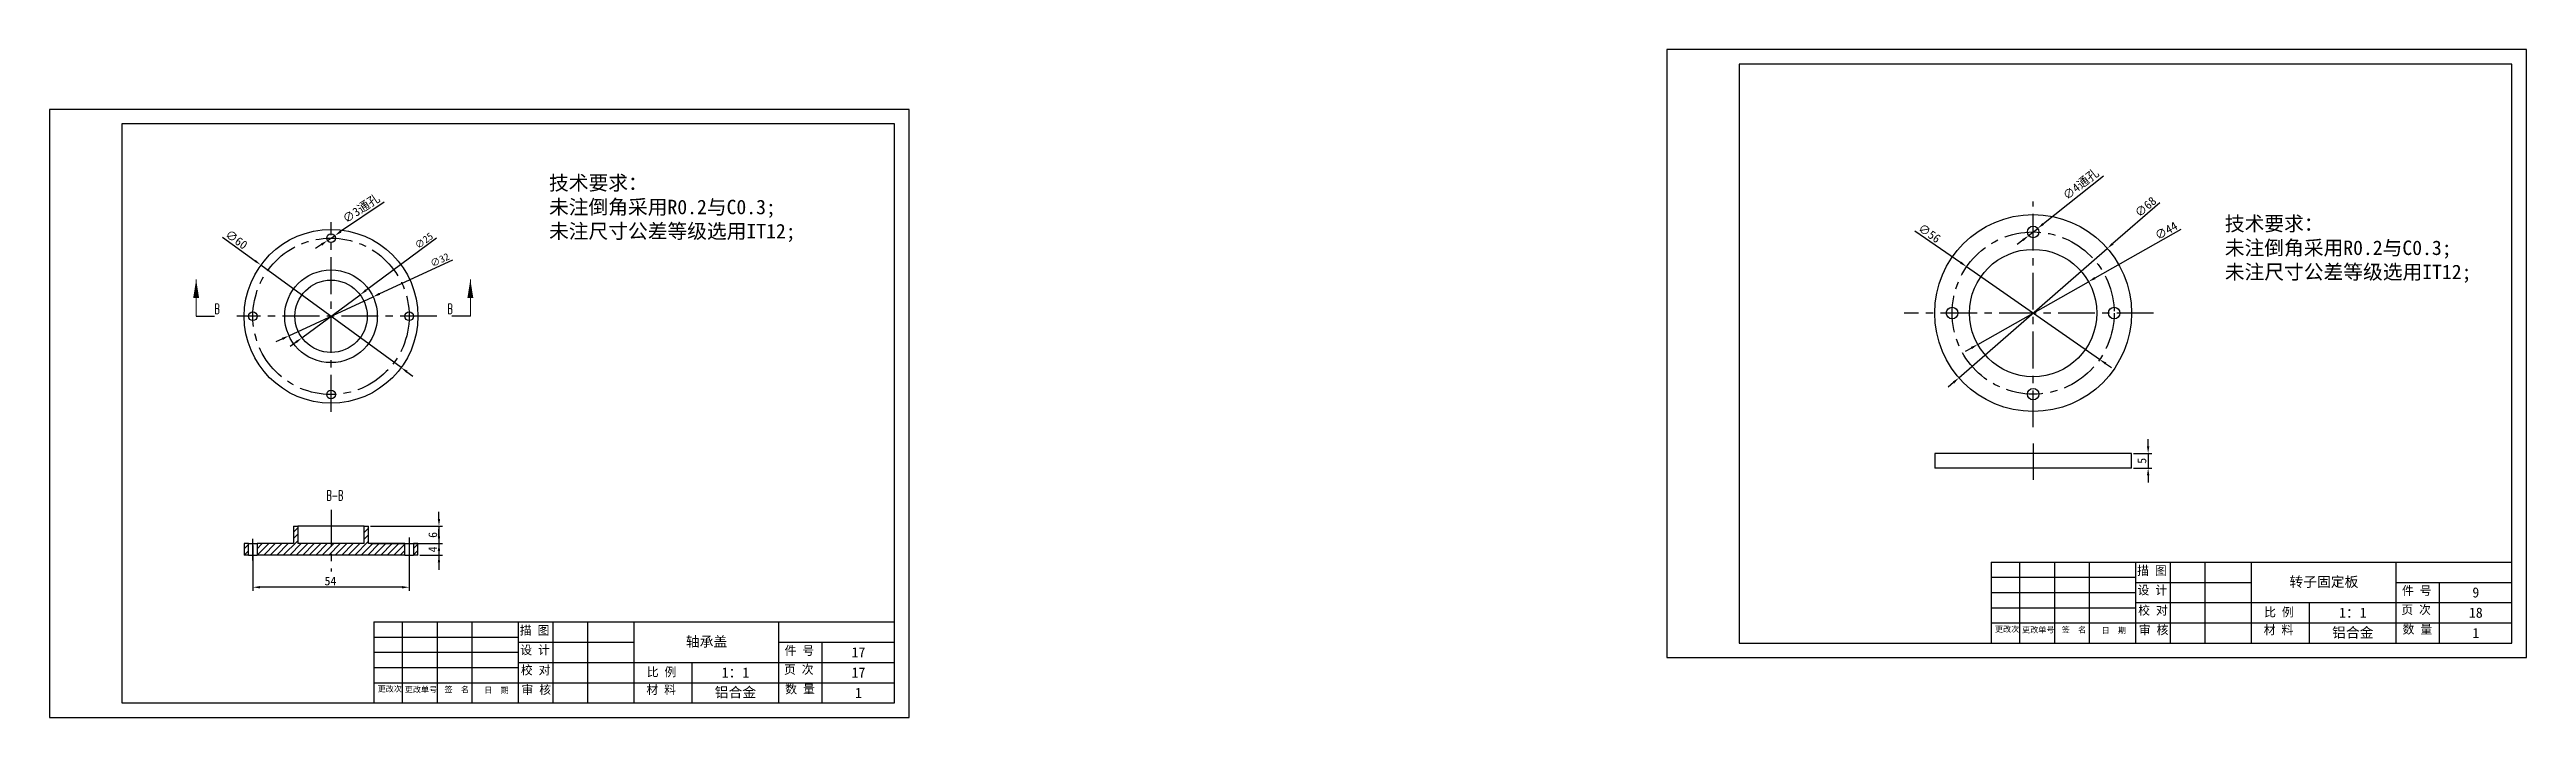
# Model space of a CAD drawing. Header units: millimetres. Extents: x -473 to 6267, y 319 to 3284.
# Drawn here: x 5411 to 6267, y 331 to 562 of the extents above; entities that cross this region are included whole.
import ezdxf

# ---------------------------------------------------------------- set-up
doc = ezdxf.new("R2010")
doc.units = ezdxf.units.MM
doc.linetypes.add('CENTERX2', pattern=[20.32, 12.7, -2.54, 2.54, -2.54])
for name, color, linetype in [('10', 7, 'Continuous'), ('SLD-0', 7, 'Continuous'), ('轮廓实线层', 170, 'Continuous')]:
    doc.layers.add(name, color=color, linetype=linetype)
for name, color, linetype, lineweight in [('3mm', 7, 'Continuous', 30), ('中心线层', 1, 'CENTERX2', 25), ('标题栏', 7, 'Continuous', 25)]:
    doc.layers.add(name, color=color, linetype=linetype, lineweight=lineweight)
doc.styles.add('SLDTEXTSTYLE4', font='TXT', dxfattribs={"width": 0.566667, "bigfont": 'bigfont'})
doc.dimstyles.new('a4', dxfattribs={"dimtxt": 3, "dimasz": 2.5, "dimexe": 1.25, "dimexo": 0.625, "dimtad": 1, "dimtxsty": 'Standard', "dimcen": 2.5, "dimadec": 0, "dimazin": 0, "dimtfac": 1, "dimtmove": 0, "dimatfit": 3, "dimfxl": 1, "dimarcsym": 0})
doc.dimstyles.new('ISO-25', dxfattribs={"dimtxt": 2.5, "dimasz": 2.5, "dimexe": 1.25, "dimexo": 0.625, "dimtad": 1, "dimdsep": 46, "dimtxsty": 'Standard', "dimcen": 2.5, "dimadec": 0, "dimazin": 0, "dimtfac": 1, "dimtmove": 0, "dimatfit": 3, "dimfxl": 1, "dimarcsym": 0})

msp = doc.modelspace()

# ---------------------------------------------------------------- texts
at = {"color": 7, "linetype": 'Continuous', "char_height": 3.5, "attachment_point": 1, "style": 'SLDTEXTSTYLE4'}
for insert in [(5468.05, 473.862), (5548.563, 473.862)]:
    msp.add_mtext('B', dxfattribs=dict(at, insert=insert))
at = {"layer": '10', "insert": (5509.627, 409.42), "char_height": 3.5, "attachment_point": 2, "style": 'SLDTEXTSTYLE4'}
msp.add_mtext('B-B', dxfattribs=at)
at = {"layer": 'SLD-0', "linetype": 'Continuous', "lineweight": -3, "char_height": 5, "attachment_point": 1}
for insert in [(5583.62, 518.115), (6162.637, 504.035)]:
    msp.add_mtext_dynamic_manual_height_columns('{\\fSimSun|b0|i0|c134|p54;技术要求：\\P未注倒角采用R0.2与C0.3;\\P未注尺寸公差等级选用IT12;}', width=122.83668, gutter_width=17.5, heights=[0], dxfattribs=dict(at, insert=insert))
at = {"layer": '标题栏', "attachment_point": 1}
for s, insert, char_height, width in [('{\\fSimSun|b0|i0|c134|p54; 描 图}', (6130.295, 383.196), 3, 12.20894), ('{\\fSimSun|b0|i0|c134|p54;设 计}', (6132.475, 376.441), 3, 11.99092), ('{\\fSimSun|b0|i0|c134|p54;件 号}', (6223.824, 376.223), 3, 14.17108), ('{\\fSimSun|b0|i0|c134|p54;校 对}', (6132.693, 369.468), 3, 11.99092), ('{\\fSimSun|b0|i0|c134|p54;比 例}', (6176.206, 368.847), 3, 12.20893), ('{\\fSimSun|b0|i0|c134|p54;页 次}', (6223.606, 369.686), 3, 14.60712), ('{\\fSimSun|b0|i0|c134|p54; 描 图}', (5571.487, 362.548), 3, 12.20894), ('{\\fSimSun|b0|i0|c134|p54;更改次}', (6083.207, 362.495), 2, 9.37414), ('{\\fSimSun|b0|i0|c134|p54;更改单号}', (6092.578, 362.277), 2, 12.42695), ('{\\fSimSun|b0|i0|c134|p54;签  名}', (6106.313, 362.277), 2, 11.99092), ('{\\fSimSun|b0|i0|c134|p54;日  期}', (6120.048, 362.059), 2, 16.13323), ('{\\fSimSun|b0|i0|c134|p54;审 核}', (6132.911, 362.713), 3, 12.20893), ('{\\fSimSun|b0|i0|c134|p54;材 料}', (6176.079, 362.713), 3, 18.09539), ('{\\fSimSun|b0|i0|c134|p54;数 量}', (6224.042, 362.931), 3, 14.60712), ('{\\fSimSun|b0|i0|c134|p54;设 计}', (5573.667, 355.792), 3, 11.99092), ('{\\fSimSun|b0|i0|c134|p54;件 号}', (5665.016, 355.574), 3, 14.17108), ('{\\fSimSun|b0|i0|c134|p54;校 对}', (5573.885, 348.819), 3, 11.99092), ('{\\fSimSun|b0|i0|c134|p54;审 核}', (5574.103, 342.064), 3, 12.20893), ('{\\fSimSun|b0|i0|c134|p54;材 料}', (5617.271, 342.064), 3, 18.09539), ('{\\fSimSun|b0|i0|c134|p54;比 例}', (5617.398, 348.198), 3, 12.20893), ('{\\fSimSun|b0|i0|c134|p54;页 次}', (5664.798, 349.037), 3, 14.60712), ('{\\fSimSun|b0|i0|c134|p54;数 量}', (5665.234, 342.282), 3, 14.60712), ('{\\fSimSun|b0|i0|c134|p54;更改次}', (5524.399, 341.846), 2, 9.37414), ('{\\fSimSun|b0|i0|c134|p54;更改单号}', (5533.77, 341.628), 2, 12.42695), ('{\\fSimSun|b0|i0|c134|p54;签  名}', (5547.505, 341.628), 2, 11.99092), ('{\\fSimSun|b0|i0|c134|p54;日  期}', (5561.24, 341.41), 2, 16.13323)]:
    msp.add_mtext(s, dxfattribs=dict(at, insert=insert, char_height=char_height, width=width))
at = {"layer": '标题栏', "linetype": 'Continuous', "lineweight": -3, "char_height": 3.5, "attachment_point": 5}
for s, width, insert in [('{\\fSimSun|b0|i0|c134|p54;转子固定板}', 50, (6196.852, 377.648)), ('{\\fSimSun|b0|i0|c134|p54;1：1}', 30, (6206.852, 367.148)), ('18', 25, (6249.352, 367.148)), ('9', 25, (6249.352, 374.148)), ('{\\fSimSun|b0|i0|c134|p54;轴承盖}', 50, (5638.044, 356.999)), ('{\\fSimSun|b0|i0|c134|p54;铝合金}', 30, (6206.852, 360.148)), ('1', 25, (6249.352, 360.148)), ('17', 25, (5690.544, 353.499)), ('{\\fSimSun|b0|i0|c134|p54;1：1}', 30, (5648.044, 346.499)), ('17', 25, (5690.544, 346.499)), ('{\\fSimSun|b0|i0|c134|p54;铝合金}', 30, (5648.044, 339.499)), ('1', 25, (5690.544, 339.499))]:
    msp.add_mtext_dynamic_manual_height_columns(s, width=width, gutter_width=17.5, heights=[0], dxfattribs=dict(at, insert=insert))

# ---------------------------------------------------------------- blocks, each defined once
blk = doc.blocks.new('*D1')
at = {"layer": 'Defpoints', "color": 0, "transparency": 16777216}
for p in [(5484.08, 487.23), (5532.52, 451.83)]:
    blk.add_point(p, dxfattribs=at)
at = {"layer": '轮廓实线层', "color": 0, "lineweight": -2, "transparency": 16777216}
for p, q in [((5470.85, 496.9), (5482.06, 488.71)), ((5532.52, 451.83), (5484.08, 487.23)), ((5534.54, 450.36), (5536.56, 448.88))]:
    blk.add_line(p, q, dxfattribs=at)
at = {"layer": '轮廓实线层', "color": 0, "transparency": 16777216}
for points in [[(5482.31, 489.04), (5481.81, 488.37), (5484.08, 487.23)], [(5534.79, 450.69), (5534.29, 450.02), (5532.52, 451.83)]]:
    blk.add_solid(points, dxfattribs=at)
at = {"layer": '轮廓实线层', "color": 0, "lineweight": -3, "transparency": 16777216, "insert": (5475.63, 496.03), "char_height": 3, "attachment_point": 5, "rotation": 323.84346}
blk.add_mtext('∅60', dxfattribs=at)
blk = doc.blocks.new('*D2')
at = {"layer": 'Defpoints', "color": 0, "transparency": 16777216}
for p in [(5509.54, 497.37), (5507.06, 495.69)]:
    blk.add_point(p, dxfattribs=at)
at = {"layer": '轮廓实线层', "color": 0, "lineweight": -2, "transparency": 16777216}
for p, q in [((5526.71, 508.93), (5511.62, 498.77)), ((5507.06, 495.69), (5509.54, 497.37)), ((5504.98, 494.3), (5502.91, 492.9))]:
    blk.add_line(p, q, dxfattribs=at)
at = {"layer": '轮廓实线层', "color": 0, "transparency": 16777216}
for points in [[(5511.38, 499.11), (5511.85, 498.42), (5509.54, 497.37)], [(5504.75, 494.64), (5505.22, 493.95), (5507.06, 495.69)]]:
    blk.add_solid(points, dxfattribs=at)
at = {"layer": '轮廓实线层', "color": 0, "lineweight": -3, "transparency": 16777216, "insert": (5518.79, 506.67), "char_height": 3, "width": 20.6251, "attachment_point": 5, "rotation": 33.96101}
blk.add_mtext('∅3{\\fSimSun|b0|i0|c134|p54;通孔}', dxfattribs=at)
blk = doc.blocks.new('*D3')
at = {"layer": 'Defpoints', "color": 0, "transparency": 16777216}
for p in [(5521.3, 397.03), (5521.3, 391.03), (5545.6, 391.03)]:
    blk.add_point(p, dxfattribs=at)
at = {"layer": '轮廓实线层', "color": 0, "lineweight": -2, "transparency": 16777216}
for p, q in [((5521.93, 397.03), (5546.85, 397.03)), ((5545.6, 399.53), (5545.6, 402.03)), ((5545.6, 397.03), (5545.6, 391.03)), ((5521.93, 391.03), (5546.85, 391.03)), ((5545.6, 388.53), (5545.6, 386.03))]:
    blk.add_line(p, q, dxfattribs=at)
at = {"layer": '轮廓实线层', "color": 0, "transparency": 16777216}
for points in [[(5545.18, 399.53), (5546.01, 399.53), (5545.6, 397.03)], [(5545.18, 388.53), (5546.01, 388.53), (5545.6, 391.03)]]:
    blk.add_solid(points, dxfattribs=at)
at = {"layer": '轮廓实线层', "color": 0, "lineweight": -3, "transparency": 16777216, "insert": (5543.47, 394.03), "char_height": 3, "attachment_point": 5, "rotation": 90}
blk.add_mtext('6', dxfattribs=at)
blk = doc.blocks.new('*D4')
at = {"layer": 'Defpoints', "color": 0, "transparency": 16777216}
for p in [(5538.3, 391.03), (5538.3, 387.03), (5545.6, 387.03)]:
    blk.add_point(p, dxfattribs=at)
at = {"layer": '轮廓实线层', "color": 0, "lineweight": -2, "transparency": 16777216}
for p, q in [((5545.6, 393.53), (5545.6, 396.03)), ((5538.93, 391.03), (5546.85, 391.03)), ((5538.93, 387.03), (5546.85, 387.03)), ((5545.6, 391.03), (5545.6, 387.03)), ((5545.6, 384.53), (5545.6, 382.03))]:
    blk.add_line(p, q, dxfattribs=at)
at = {"layer": '轮廓实线层', "color": 0, "transparency": 16777216}
for points in [[(5545.18, 393.53), (5546.01, 393.53), (5545.6, 391.03)], [(5545.18, 384.53), (5546.01, 384.53), (5545.6, 387.03)]]:
    blk.add_solid(points, dxfattribs=at)
at = {"layer": '轮廓实线层', "color": 0, "lineweight": -3, "transparency": 16777216, "insert": (5543.47, 389.03), "char_height": 3, "attachment_point": 5, "rotation": 90}
blk.add_mtext('4', dxfattribs=at)
blk = doc.blocks.new('*D5')
at = {"layer": 'Defpoints', "color": 0, "transparency": 16777216}
for p in [(5481.3, 391.03), (5535.3, 391.03), (5481.3, 375.96)]:
    blk.add_point(p, dxfattribs=at)
at = {"layer": '轮廓实线层', "color": 0, "lineweight": -2, "transparency": 16777216}
for p, q in [((5481.3, 390.41), (5481.3, 374.71)), ((5535.3, 390.41), (5535.3, 374.71)), ((5532.8, 375.96), (5483.8, 375.96))]:
    blk.add_line(p, q, dxfattribs=at)
at = {"layer": '轮廓实线层', "color": 0, "transparency": 16777216}
for points in [[(5483.8, 376.38), (5483.8, 375.55), (5481.3, 375.96)], [(5532.8, 376.38), (5532.8, 375.55), (5535.3, 375.96)]]:
    blk.add_solid(points, dxfattribs=at)
at = {"layer": '轮廓实线层', "color": 0, "lineweight": -3, "transparency": 16777216, "insert": (5508.1, 378.09), "char_height": 3, "attachment_point": 5}
blk.add_mtext('54', dxfattribs=at)
blk = doc.blocks.new('*D6')
at = {"layer": 'Defpoints', "color": 0, "transparency": 16777216}
for p in [(6115.55, 481.49), (6077.26, 459.81)]:
    blk.add_point(p, dxfattribs=at)
at = {"layer": '轮廓实线层', "color": 0, "lineweight": -2, "transparency": 16777216}
for p, q in [((6147.43, 499.54), (6117.72, 482.72)), ((6077.26, 459.81), (6115.55, 481.49)), ((6075.08, 458.58), (6072.91, 457.35))]:
    blk.add_line(p, q, dxfattribs=at)
at = {"layer": '轮廓实线层', "color": 0, "transparency": 16777216}
for points in [[(6117.52, 483.08), (6117.93, 482.36), (6115.55, 481.49)], [(6074.88, 458.95), (6075.29, 458.22), (6077.26, 459.81)]]:
    blk.add_solid(points, dxfattribs=at)
at = {"layer": '轮廓实线层', "color": 0, "lineweight": -3, "transparency": 16777216, "insert": (6142.36, 499.11), "char_height": 3, "attachment_point": 5, "rotation": 29.51386}
blk.add_mtext('∅44', dxfattribs=at)
blk = doc.blocks.new('*D7')
at = {"layer": 'Defpoints', "color": 0, "transparency": 16777216}
for p in [(6122.03, 492.99), (6070.77, 448.31)]:
    blk.add_point(p, dxfattribs=at)
at = {"layer": '轮廓实线层', "color": 0, "lineweight": -2, "transparency": 16777216}
for p, q in [((6140.12, 508.76), (6123.91, 494.64)), ((6070.77, 448.31), (6122.03, 492.99)), ((6068.89, 446.67), (6067, 445.02))]:
    blk.add_line(p, q, dxfattribs=at)
at = {"layer": '轮廓实线层', "color": 0, "transparency": 16777216}
for points in [[(6123.64, 494.95), (6124.19, 494.32), (6122.03, 492.99)], [(6068.61, 446.98), (6069.16, 446.35), (6070.77, 448.31)]]:
    blk.add_solid(points, dxfattribs=at)
at = {"layer": '轮廓实线层', "color": 0, "lineweight": -3, "transparency": 16777216, "insert": (6135.24, 507.33), "char_height": 3, "attachment_point": 5, "rotation": 41.08082}
blk.add_mtext('∅68', dxfattribs=at)
blk = doc.blocks.new('*D8')
at = {"layer": 'Defpoints', "color": 0, "transparency": 16777216}
for p in [(6073.42, 486.65), (6119.38, 454.65)]:
    blk.add_point(p, dxfattribs=at)
at = {"layer": '轮廓实线层', "color": 0, "lineweight": -2, "transparency": 16777216}
for p, q in [((6055.56, 499.08), (6071.37, 488.08)), ((6119.38, 454.65), (6073.42, 486.65)), ((6121.43, 453.23), (6123.49, 451.8))]:
    blk.add_line(p, q, dxfattribs=at)
at = {"layer": '轮廓实线层', "color": 0, "transparency": 16777216}
for points in [[(6071.61, 488.42), (6071.13, 487.74), (6073.42, 486.65)], [(6121.67, 453.57), (6121.2, 452.88), (6119.38, 454.65)]]:
    blk.add_solid(points, dxfattribs=at)
at = {"layer": '轮廓实线层', "color": 0, "lineweight": -3, "transparency": 16777216, "insert": (6060.57, 498.19), "char_height": 3, "attachment_point": 5, "rotation": 325.15694}
blk.add_mtext('∅56', dxfattribs=at)
blk = doc.blocks.new('*D9')
at = {"layer": 'Defpoints', "color": 0, "transparency": 16777216}
for p in [(6094.84, 497.41), (6097.97, 499.9)]:
    blk.add_point(p, dxfattribs=at)
at = {"layer": '轮廓实线层', "color": 0, "lineweight": -2, "transparency": 16777216}
for p, q in [((6120.66, 517.92), (6099.93, 501.45)), ((6094.84, 497.41), (6097.97, 499.9)), ((6092.88, 495.85), (6090.92, 494.3))]:
    blk.add_line(p, q, dxfattribs=at)
at = {"layer": '轮廓实线层', "color": 0, "transparency": 16777216}
for points in [[(6092.62, 496.18), (6093.14, 495.53), (6094.84, 497.41)], [(6099.67, 501.78), (6100.18, 501.12), (6097.97, 499.9)]]:
    blk.add_solid(points, dxfattribs=at)
at = {"layer": '轮廓实线层', "color": 0, "lineweight": -3, "transparency": 16777216, "insert": (6112.94, 515.05), "char_height": 3, "width": 21.3011, "attachment_point": 5, "rotation": 38.46448}
blk.add_mtext('∅4{\\fSimSun|b0|i0|c134|p54;通孔}', dxfattribs=at)
blk = doc.blocks.new('*D10')
at = {"layer": 'Defpoints', "color": 0, "transparency": 16777216}
for p in [(6130.4, 422.13), (6130.4, 417.13), (6136.14, 417.13)]:
    blk.add_point(p, dxfattribs=at)
at = {"layer": '轮廓实线层', "color": 0, "lineweight": -2, "transparency": 16777216}
for p, q in [((6131.03, 422.13), (6137.39, 422.13)), ((6136.14, 424.63), (6136.14, 427.13)), ((6136.14, 422.13), (6136.14, 417.13)), ((6131.03, 417.13), (6137.39, 417.13)), ((6136.14, 414.63), (6136.14, 412.13))]:
    blk.add_line(p, q, dxfattribs=at)
at = {"layer": '轮廓实线层', "color": 0, "transparency": 16777216}
for points in [[(6135.72, 424.63), (6136.55, 424.63), (6136.14, 422.13)], [(6135.72, 414.63), (6136.55, 414.63), (6136.14, 417.13)]]:
    blk.add_solid(points, dxfattribs=at)
at = {"layer": '轮廓实线层', "color": 0, "lineweight": -3, "transparency": 16777216, "insert": (6134.01, 419.63), "char_height": 3, "attachment_point": 5, "rotation": 90}
blk.add_mtext('5', dxfattribs=at)
blk = doc.blocks.new('*D177')
at = {"layer": 'Defpoints', "color": 0, "transparency": 16777216}
for p in [(5518.34, 476.97), (5498.26, 462.09)]:
    blk.add_point(p, dxfattribs=at)
at = {"layer": '轮廓实线层', "color": 0, "lineweight": -2, "transparency": 16777216}
for p, q in [((5544.7, 496.5), (5520.35, 478.46)), ((5498.26, 462.09), (5518.34, 476.97)), ((5496.25, 460.6), (5494.24, 459.11))]:
    blk.add_line(p, q, dxfattribs=at)
at = {"layer": '轮廓实线层', "color": 0, "transparency": 16777216}
for points in [[(5520.1, 478.8), (5520.6, 478.13), (5518.34, 476.97)], [(5496, 460.94), (5496.5, 460.27), (5498.26, 462.09)]]:
    blk.add_solid(points, dxfattribs=at)
at = {"layer": '轮廓实线层', "color": 0, "transparency": 16777216, "insert": (5540.4, 495.65), "char_height": 2.5, "attachment_point": 5, "rotation": 36.53567}
blk.add_mtext('∅25', dxfattribs=at)
blk = doc.blocks.new('*D178')
at = {"layer": 'Defpoints', "color": 0, "transparency": 16777216}
for p in [(5522.82, 476.25), (5493.78, 462.81)]:
    blk.add_point(p, dxfattribs=at)
at = {"layer": '轮廓实线层', "color": 0, "lineweight": -2, "transparency": 16777216}
for p, q in [((5550.26, 488.95), (5525.09, 477.3)), ((5493.78, 462.81), (5522.82, 476.25)), ((5491.51, 461.76), (5489.24, 460.71))]:
    blk.add_line(p, q, dxfattribs=at)
at = {"layer": '轮廓实线层', "color": 0, "transparency": 16777216}
for points in [[(5524.91, 477.68), (5525.26, 476.92), (5522.82, 476.25)], [(5491.34, 462.14), (5491.69, 461.38), (5493.78, 462.81)]]:
    blk.add_solid(points, dxfattribs=at)
at = {"layer": '轮廓实线层', "color": 0, "transparency": 16777216, "insert": (5545.88, 488.99), "char_height": 2.5, "attachment_point": 5, "rotation": 24.83546}
blk.add_mtext('∅32', dxfattribs=at)

# ---------------------------------------------------------------- dimensions: what is measured, and where the dimension line sits
at = {"layer": '轮廓实线层', "lineweight": -3}
for p1, p2, picture, middle in [((6094.836, 497.408), (6097.968, 499.896), '*D9', (6114.53, 513.054)), ((5507.056, 495.693), (5509.544, 497.369), '*D2', (5520.218, 504.557))]:
    dim = msp.add_diameter_dim_2p(p1=p1, p2=p2, text='<>{\\fSimSun|b0|i0|c134|p54;通孔}', dimstyle='a4', dxfattribs=at)
    dim.commit()
    dim.dimension.update_dxf_attribs({"geometry": picture, "text_midpoint": middle, "dimtype": 163})
for p1, p2, picture, middle in [((6070.773, 448.31), (6122.03, 492.994), '*D7', (6136.634, 505.725)), ((5532.522, 451.831), (5484.078, 487.231), '*D1', (5474.381, 494.317)), ((6119.382, 454.655), (6073.422, 486.649), '*D8', (6059.355, 496.441)), ((6077.256, 459.814), (6115.547, 481.49), '*D6', (6143.409, 497.263))]:
    dim = msp.add_diameter_dim_2p(p1=p1, p2=p2, dimstyle='a4', dxfattribs=at)
    dim.commit()
    dim.dimension.update_dxf_attribs({"geometry": picture, "text_midpoint": middle, "dimtype": 163})
at = {"layer": '轮廓实线层'}
for p1, p2, picture, middle in [((5498.256, 462.089), (5518.344, 476.972), '*D177', (5541.52, 494.144)), ((5493.78, 462.811), (5522.82, 476.251), '*D178', (5546.666, 487.287))]:
    dim = msp.add_diameter_dim_2p(p1=p1, p2=p2, dimstyle='ISO-25', dxfattribs=at)
    dim.commit()
    dim.dimension.update_dxf_attribs({"geometry": picture, "text_midpoint": middle, "dimtype": 163})
at = {"layer": '轮廓实线层', "lineweight": -3}
for base, p1, p2, picture, middle in [((6136.136, 417.129), (6130.402, 422.129), (6130.402, 417.129), '*D10', (6136.136, 419.629)), ((5545.596, 391.033), (5521.3, 397.033), (5521.3, 391.033), '*D3', (5545.596, 394.033)), ((5545.596, 387.033), (5538.3, 391.033), (5538.3, 387.033), '*D4', (5545.596, 389.033))]:
    dim = msp.add_linear_dim(base=base, p1=p1, p2=p2, angle=90, dimstyle='a4', dxfattribs=at)
    dim.commit()
    dim.dimension.update_dxf_attribs({"geometry": picture, "text_midpoint": middle, "dimtype": 160})
dim = msp.add_linear_dim(base=(5481.3, 375.963), p1=(5535.3, 391.033), p2=(5481.3, 391.033), dimstyle='a4', dxfattribs=at)
dim.commit()
dim.dimension.update_dxf_attribs({"geometry": '*D5', "text_midpoint": (5508.098, 375.963), "dimtype": 160})

# ---------------------------------------------------------------- hatches: boundary and pattern name
at = {"layer": '轮廓实线层', "lineweight": -3}
h = msp.add_hatch(dxfattribs=at)
h.set_pattern_fill('ANSI31', color=5, scale=0.5)
h.set_pattern_definition([(45, (7659.9432, 3255.6477), (-1.122532, 1.122532), [])])
h.paths.add_polyline_path([(5508.3, 391.033), (5496.8, 391.033), (5496.8, 397.033), (5495.3, 397.033), (5495.3, 391.033), (5482.8, 391.033), (5482.8, 387.033), (5508.3, 387.033)])
h.paths.add_polyline_path([(5533.8, 391.033), (5521.3, 391.033), (5521.3, 397.033), (5519.8, 397.033), (5519.8, 391.033), (5508.3, 391.033), (5508.3, 387.033), (5533.8, 387.033)])
h.paths.add_polyline_path([(5538.3, 391.033), (5536.8, 391.033), (5536.8, 387.033), (5538.3, 387.033)])
h.paths.add_polyline_path([(5479.8, 391.033), (5478.3, 391.033), (5478.3, 387.033), (5479.8, 387.033)])

# ---------------------------------------------------------------- linework, layer by layer
at = {"color": 7, "linetype": 'Continuous', "lineweight": 18}
for p, q in [((5461.7, 469.531), (5461.7, 482.231)), ((5556.442, 469.531), (5556.442, 482.231))]:
    msp.add_line(p, q, dxfattribs=at)
at = {"color": 7, "lineweight": -3}
for p, q in [((5461.7, 469.531), (5468.05, 469.531)), ((5556.442, 469.531), (5550.092, 469.531))]:
    msp.add_line(p, q, dxfattribs=at)
at = {"color": 7, "linetype": 'Continuous', "lineweight": 18}
for points in [[(5461.7, 482.231), (5460.684, 475.881), (5462.716, 475.881)], [(5556.442, 482.231), (5555.426, 475.881), (5557.458, 475.881)]]:
    msp.add_solid(points, dxfattribs=at)
at = {"layer": '10'}
for points in [[(5969.852, 351.648), (6266.852, 351.648), (6266.852, 561.648), (5969.852, 561.648)], [(5411.044, 330.999), (5708.044, 330.999), (5708.044, 540.999), (5411.044, 540.999)]]:
    msp.add_lwpolyline(points, close=True, dxfattribs=at)
at = {"layer": '3mm', "color": 7, "linetype": 'Continuous', "lineweight": 30}
for p, q in [((6062.402, 422.129), (6062.402, 417.129)), ((6130.402, 422.129), (6062.402, 422.129)), ((6130.402, 417.129), (6130.402, 422.129)), ((6130.402, 417.129), (6062.402, 417.129))]:
    msp.add_line(p, q, dxfattribs=at)
at = {"layer": '3mm'}
for p, q in [((5495.3, 397.033), (5495.3, 391.033)), ((5495.3, 397.033), (5496.8, 397.033)), ((5496.8, 397.033), (5496.8, 391.033)), ((5519.8, 397.033), (5496.8, 397.033)), ((5519.8, 391.033), (5519.8, 397.033)), ((5519.8, 397.033), (5521.3, 397.033)), ((5521.3, 391.033), (5521.3, 397.033)), ((5478.3, 391.033), (5478.3, 387.033)), ((5479.8, 391.033), (5478.3, 391.033)), ((5479.8, 387.033), (5478.3, 387.033)), ((5479.8, 387.033), (5479.8, 391.033)), ((5479.8, 391.033), (5482.8, 391.033)), ((5479.8, 387.033), (5482.8, 387.033)), ((5482.8, 391.033), (5482.8, 387.033)), ((5495.3, 391.033), (5482.8, 391.033)), ((5533.8, 387.033), (5482.8, 387.033)), ((5519.8, 391.033), (5496.8, 391.033)), ((5533.8, 391.033), (5521.3, 391.033)), ((5533.8, 391.033), (5536.8, 391.033)), ((5533.8, 387.033), (5533.8, 391.033)), ((5533.8, 387.033), (5536.8, 387.033)), ((5536.8, 391.033), (5536.8, 387.033)), ((5538.3, 391.033), (5536.8, 391.033)), ((5538.3, 387.033), (5536.8, 387.033)), ((5538.3, 387.033), (5538.3, 391.033)), ((6081.852, 384.648), (6081.852, 356.648)), ((6081.852, 384.648), (6261.852, 384.648)), ((5523.044, 363.999), (5523.044, 335.999)), ((5523.044, 363.999), (5703.044, 363.999))]:
    msp.add_line(p, q, dxfattribs=at)
for points in [[(5994.852, 356.648), (6261.852, 356.648), (6261.852, 556.648), (5994.852, 556.648)], [(5436.044, 335.999), (5703.044, 335.999), (5703.044, 535.999), (5436.044, 535.999)]]:
    msp.add_lwpolyline(points, close=True, dxfattribs=at)
for centre, radius in [((5508.3, 469.531), 30), ((5508.3, 469.531), 16), ((5508.3, 469.531), 12.5), ((5481.3, 469.531), 1.5), ((5535.3, 469.531), 1.5), ((5508.3, 442.531), 1.5)]:
    msp.add_circle(centre, radius, dxfattribs=at)
at = {"layer": '3mm', "color": 7, "linetype": 'Continuous', "lineweight": 30}
for centre, radius in [((5508.3, 496.531), 1.5), ((6096.402, 470.652), 34), ((6096.402, 498.652), 2), ((6096.402, 470.652), 22), ((6068.402, 470.652), 2), ((6124.402, 470.652), 2), ((6096.402, 442.652), 2)]:
    msp.add_circle(centre, radius, dxfattribs=at)
at = {"layer": 'Defpoints'}
for p, q in [((6261.852, 356.648), (6261.852, 384.648)), ((5703.044, 335.999), (5703.044, 363.999)), ((6081.852, 356.648), (6261.852, 356.648)), ((5523.044, 335.999), (5703.044, 335.999))]:
    msp.add_line(p, q, dxfattribs=at)
at = {"layer": '中心线层', "lineweight": -3}
for p, q in [((6096.402, 431.237), (6096.402, 509.23)), ((5544.902, 469.531), (5475.792, 469.531)), ((6138.045, 470.652), (6051.897, 470.652)), ((6096.402, 425.578), (6096.402, 413.054)), ((5481.3, 385.201), (5481.3, 392.722)), ((5535.3, 393.172), (5535.3, 385.587))]:
    msp.add_line(p, q, dxfattribs=at)
at = {"layer": '中心线层'}
for p, q in [((5508.3, 436.581), (5508.3, 502.037)), ((5508.3, 402.714), (5508.3, 381.42))]:
    msp.add_line(p, q, dxfattribs=at)
msp.add_circle((5508.3, 469.531), 27, dxfattribs=at)
at = {"layer": '中心线层', "lineweight": -3}
msp.add_circle((6096.402, 470.652), 28, dxfattribs=at)
at = {"layer": '标题栏'}
for p, q in [((6081.852, 379.398), (6131.852, 379.398)), ((6091.852, 356.648), (6091.852, 384.648)), ((6103.852, 356.648), (6103.852, 384.648)), ((6115.852, 356.648), (6115.852, 384.648)), ((6131.852, 356.648), (6131.852, 384.648)), ((6131.852, 377.648), (6171.852, 377.648)), ((6143.852, 356.648), (6143.852, 384.648)), ((6155.852, 356.648), (6155.852, 384.648)), ((6171.852, 356.648), (6171.852, 384.648)), ((6221.852, 356.648), (6221.852, 384.648)), ((6221.852, 377.648), (6261.852, 377.648)), ((6236.852, 356.648), (6236.852, 377.648)), ((6081.852, 374.148), (6131.852, 374.148)), ((6081.852, 368.898), (6131.852, 368.898)), ((6131.852, 370.648), (6171.852, 370.648)), ((6171.852, 370.648), (6221.852, 370.648)), ((6191.852, 356.648), (6191.852, 370.648)), ((6221.852, 370.648), (6261.852, 370.648)), ((5533.044, 335.999), (5533.044, 363.999)), ((5545.044, 335.999), (5545.044, 363.999)), ((5557.044, 335.999), (5557.044, 363.999)), ((5573.044, 335.999), (5573.044, 363.999)), ((5585.044, 335.999), (5585.044, 363.999)), ((5597.044, 335.999), (5597.044, 363.999)), ((5613.044, 335.999), (5613.044, 363.999)), ((5663.044, 335.999), (5663.044, 363.999)), ((6081.852, 363.648), (6261.852, 363.648)), ((5523.044, 358.749), (5573.044, 358.749)), ((5523.044, 353.499), (5573.044, 353.499)), ((5573.044, 356.999), (5613.044, 356.999)), ((5663.044, 356.999), (5703.044, 356.999)), ((5678.044, 335.999), (5678.044, 356.999)), ((5523.044, 348.249), (5573.044, 348.249)), ((5523.044, 342.999), (5703.044, 342.999)), ((5573.044, 349.999), (5613.044, 349.999)), ((5613.044, 349.999), (5663.044, 349.999)), ((5633.044, 335.999), (5633.044, 349.999)), ((5663.044, 349.999), (5703.044, 349.999))]:
    msp.add_line(p, q, dxfattribs=at)

msp.set_redraw_order([(e.dxf.handle, doc.entitydb.next_handle()) for e in msp.query("TEXT MTEXT ATTDEF DIMENSION ARC_DIMENSION")])  # texts and dimensions are drawn at this point

doc.saveas('drawing.dxf')
